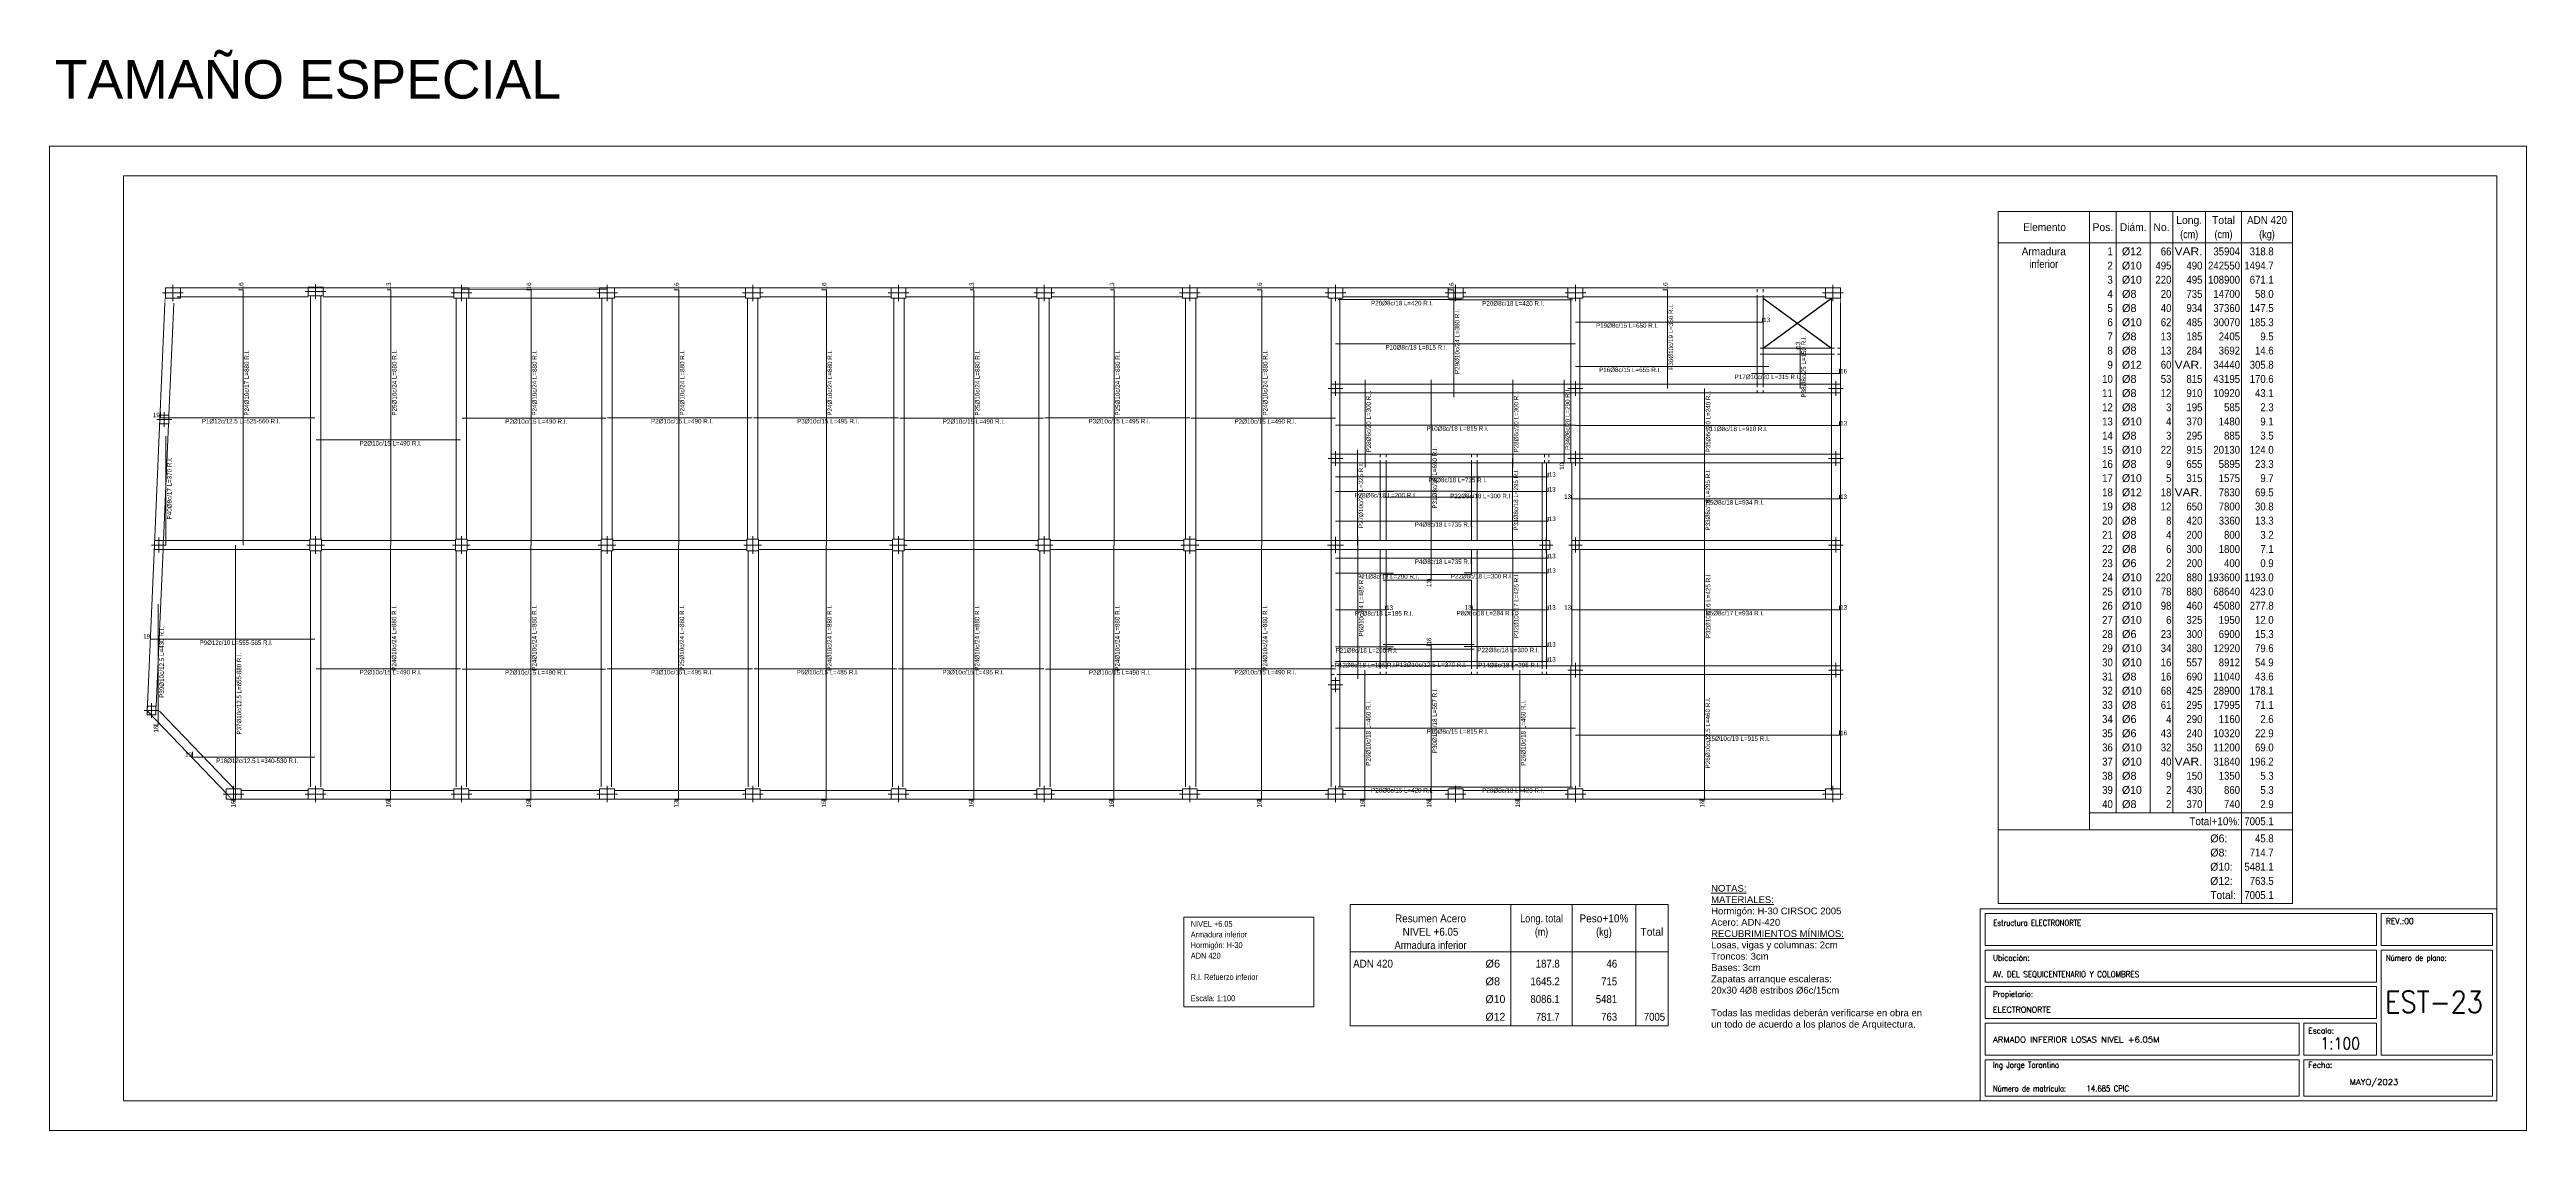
# Model space of a CAD drawing. Header units: millimetres. Extents: x 3 to 479, y -191 to 120.
# Drawn here: x 3 to 86.9, y 51.1 to 87.7 of the extents above; entities that cross this region are included whole.
import ezdxf
from ezdxf.enums import TextEntityAlignment as Align

# ---------------------------------------------------------------- set-up
doc = ezdxf.new("R2010")
doc.units = ezdxf.units.MM
doc.linetypes.add('CYPE_PUNTO', pattern=[0.075, 0, -0.075])
doc.linetypes.add('DASHED2', pattern=[0.375, 0.25, -0.125])
for name, color, linetype, lineweight in [('ARR_LONG_INF', 4, 'Continuous', 9), ('ARR_LONG_INF_ROT', 4, 'Continuous', 9), ('ARR_TRANS_INF', 4, 'Continuous', 9), ('ARR_TRANS_INF_ROT', 4, 'Continuous', 9), ('CIM_REFEREN', 2, 'Continuous', 0), ('COLUMNAS_EJES', 1, 'Continuous', 9), ('CYPE', 7, 'Continuous', 0), ('PILAR_HORMIGON', 2, 'Continuous', 0), ('RECUAD_LIMITES', 2, 'Continuous', 0), ('RECUAD_MARCO', 1, 'Continuous', 20), ('SILUETAS', 6, 'Continuous', 5), ('TABLAS', 1, 'Continuous', 9), ('TEXTO_TABLAS', 1, 'Continuous', 0), ('VIG_CARAS', 5, 'Continuous', 0)]:
    doc.layers.add(name, color=color, linetype=linetype, lineweight=lineweight)
doc.styles.add('CYPETXT', font='romans__.ttf', dxfattribs={"height": 0.2})
doc.styles.add('CYPETXT_romans', font='arial.ttf', dxfattribs={"height": 0.2})

msp = doc.modelspace()

# ---------------------------------------------------------------- texts
at = {"layer": 'ARR_LONG_INF_ROT', "style": 'CYPETXT_romans'}
for s, height, width, p in [('P20%%c8c/18 L=420 R.I.', 0.1533333, 0.82483, (49.89196, 79.11944)), ('P20%%c8c/18 L=420 R.I.', 0.1533333, 0.82483, (53.65696, 79.10944)), ('P19%%c8c/15 L=650 R.I.', 0.1533333, 0.82483, (57.51114, 78.35944)), ('P10%%c8c/18 L=815 R.I.', 0.1533333, 0.82483, (50.37982, 77.61944)), ('P16%%c8c/15 L=655 R.I.', 0.1533333, 0.82483, (57.61614, 76.85944)), ('P17%%c10c/20 L=315 R.I.', 0.1533333, 0.827223, (62.33016, 76.61944)), ('19', 0.153333, 0.853312, (6.76534, 75.33027)), ('P1%%c12c/12.5 L=525-560 R.I.', 0.1533333, 0.810674, (10.84259, 75.11944)), ('P2%%c10c/15 L=490 R.I.', 0.1533333, 0.82483, (20.56696, 75.10944)), ('P2%%c10c/15 L=490 R.I.', 0.1533333, 0.82483, (25.50196, 75.11944)), ('P3%%c10c/15 L=495 R.I.', 0.1533333, 0.82483, (30.45196, 75.11944)), ('P2%%c10c/15 L=490 R.I.', 0.1533333, 0.82483, (35.38696, 75.10944)), ('P3%%c10c/15 L=495 R.I.', 0.1533333, 0.82483, (40.32196, 75.11944)), ('P2%%c10c/15 L=490 R.I.', 0.1533333, 0.82483, (45.26696, 75.10944)), ('P10%%c8c/18 L=815 R.I.', 0.1533333, 0.82483, (51.77196, 74.86944)), ('P11%%c8c/18 L=910 R.I.', 0.1533333, 0.82483, (61.22719, 74.85944)), ('P2%%c10c/15 L=490 R.I.', 0.1533333, 0.82483, (15.63196, 74.36944)), ('P4%%c8c/18 L=735 R.I.', 0.1533333, 0.822169, (51.71424, 73.12746)), ('P23%%c6c/18 L=200 R.I.', 0.1533333, 0.82483, (49.33373, 72.61142)), ('P22%%c8c/18 L=300 R.I.', 0.1533333, 0.82483, (52.56942, 72.58737)), ('P5%%c8c/18 L=934 R.I.', 0.1533333, 0.822169, (61.0992, 72.36944)), ('P4%%c8c/18 L=735 R.I.', 0.1533333, 0.822169, (51.24896, 71.61944)), ('P21%%c8c/18 L=200 R.I.', 0.1533333, 0.82483, (49.42145, 69.85944)), ('P4%%c8c/18 L=735 R.I.', 0.1533333, 0.822169, (51.24896, 70.35944)), ('P22%%c8c/18 L=300 R.I.', 0.1533333, 0.82483, (52.59127, 69.86944)), ('P7%%c8c/18 L=185 R.I.', 0.1533333, 0.822169, (49.22345, 68.60944)), ('P8%%c8c/18 L=284 R.I.', 0.1533333, 0.822169, (52.66327, 68.61944)), ('P5%%c8c/17 L=934 R.I.', 0.1533333, 0.822169, (61.0992, 68.61944)), ('19', 0.153333, 0.853312, (6.43534, 67.83027)), ('P9%%c12c/10 L=555-585 R.I.', 0.1533333, 0.807096, (10.58309, 67.61944)), ('P21%%c8c/18 L=200 R.I.', 0.1533333, 0.82483, (48.69196, 67.35944)), ('P22%%c8c/18 L=300 R.I.', 0.1533333, 0.82483, (53.49196, 67.36944)), ('P2%%c10c/15 L=490 R.I.', 0.1533333, 0.82483, (15.63196, 66.61944)), ('P2%%c10c/15 L=490 R.I.', 0.1533333, 0.82483, (20.55696, 66.60944)), ('P3%%c10c/15 L=495 R.I.', 0.1533333, 0.82483, (25.50196, 66.61944)), ('P6%%c10c/15 L=485 R.I.', 0.1533333, 0.82483, (30.43696, 66.61944)), ('P3%%c10c/15 L=495 R.I.', 0.1533333, 0.82483, (35.37196, 66.61944)), ('P2%%c10c/15 L=490 R.I.', 0.1533333, 0.82483, (40.33196, 66.60944)), ('P2%%c10c/15 L=490 R.I.', 0.1533333, 0.82483, (45.26696, 66.61944)), ('P12%%c8c/18 L=195 R.I.', 0.1533333, 0.82483, (48.66196, 66.85944)), ('P13%%c10c/12.5 L=370 R.I.', 0.1533333, 0.829927, (51.02946, 66.86944)), ('P14%%c8c/18 L=295 R.I.', 0.1533333, 0.82483, (53.52196, 66.85944)), ('P10%%c8c/15 L=815 R.I.', 0.1533333, 0.82483, (51.77196, 64.60944)), ('19', 0.153333, 0.853312, (7.85534, 63.83027)), ('P15%%c10c/19 L=915 R.I.', 0.1533333, 0.827223, (61.29019, 64.36944)), ('P18%%c12c/12.5 L=340-530 R.I.', 0.1533333, 0.813077, (11.45059, 63.61944)), ('P20%%c8c/15 L=420 R.I.', 0.1533333, 0.82483, (49.89196, 62.61944)), ('P20%%c8c/18 L=420 R.I.', 0.1533333, 0.82483, (53.65696, 62.60944))]:
    msp.add_text(s, height=height, dxfattribs=dict(at, width=width)).set_placement(p, align=Align.MIDDLE_RIGHT)
at = {"layer": 'ARR_LONG_INF_ROT', "style": 'CYPETXT_romans', "width": 0.853312}
for s, p in [('13', (61.07534, 78.47527)), ('16', (63.68534, 76.73527)), ('13', (63.68534, 74.97527)), ('13', (53.81534, 73.23527)), ('13', (53.81534, 72.73527)), ('13', (63.68534, 72.48527)), ('13', (53.81534, 71.73527)), ('13', (53.81534, 70.47527)), ('13', (53.81534, 69.98527)), ('13', (48.30534, 68.72527)), ('13', (53.81534, 68.73527)), ('13', (63.68534, 68.73527)), ('13', (53.81534, 67.48527)), ('13', (53.81534, 66.97527)), ('16', (63.68534, 64.48527))]:
    msp.add_text(s, height=0.153333, dxfattribs=at).set_placement(p)
for p in [(54.56534, 72.48527), (51.19534, 68.73527), (54.56534, 68.73527)]:
    msp.add_text('13', height=0.153333, dxfattribs=at).set_placement(p, align=Align.RIGHT)
at = {"layer": 'ARR_TRANS_INF_ROT', "style": 'CYPETXT_romans', "width": 0.853312}
for s, p in [('16', (9.59419, 79.58527)), ('13', (14.59419, 79.58527)), ('16', (19.34419, 79.58527)), ('16', (24.34419, 79.58527)), ('16', (29.34419, 79.58527)), ('13', (34.34419, 79.58527)), ('13', (39.09419, 79.58527)), ('16', (44.09419, 79.58527)), ('16', (50.59419, 79.58527)), ('16', (57.83419, 79.58527)), ('13', (62.33419, 77.58527)), ('16', (49.83419, 67.55527))]:
    msp.add_text(s, height=0.153333, rotation=90, dxfattribs=at).set_placement(p)
at = {"layer": 'ARR_TRANS_INF_ROT', "style": 'CYPETXT_romans'}
for s, width, p in [('P29%%c10c/24 L=380 R.I.', 0.827223, (50.71002, 78.9349)), ('P36%%c10c/19 L=350 R.I.', 0.827223, (57.95002, 79.0799)), ('P24%%c10c/17 L=880 R.I.', 0.827223, (9.71002, 77.52843)), ('P25%%c10c/24 L=880 R.I.', 0.827223, (14.71002, 77.52843)), ('P24%%c10c/24 L=880 R.I.', 0.827223, (19.46002, 77.52843)), ('P24%%c10c/24 L=880 R.I.', 0.827223, (24.46002, 77.52843)), ('P24%%c10c/24 L=880 R.I.', 0.827223, (29.46002, 77.52843)), ('P25%%c10c/24 L=880 R.I.', 0.827223, (34.46002, 77.52843)), ('P25%%c10c/24 L=880 R.I.', 0.827223, (39.21002, 77.52843)), ('P24%%c10c/24 L=880 R.I.', 0.827223, (44.21002, 77.52843)), ('P38%%c8c/25 L=150 R.I.', 0.82483, (62.45002, 78.0169)), ('P28%%c6c/20 L=300 R.I.', 0.82483, (47.71002, 76.1569)), ('P28%%c6c/20 L=300 R.I.', 0.82483, (52.71002, 76.1569)), ('P34%%c6c/20 L=290 R.I.', 0.82483, (54.45002, 76.2419)), ('P35%%c6c/20 L=240 R.I.', 0.82483, (59.21002, 76.1619)), ('P40%%c8c/17 L=370 R.I.', 0.82483, (7.09002, 73.8919)), ('P31%%c8c/18 L=690 R.I.', 0.82483, (49.95002, 74.2569)), ('P27%%c10c/25 L=325 R.I.', 0.827223, (47.45002, 73.7199)), ('P33%%c8c/18 L=295 R.I.', 0.82483, (52.70002, 73.5119)), ('P33%%c8c/18 L=295 R.I.', 0.82483, (59.20002, 73.5119)), ('P6%%c10c/24 L=485 R.I.', 0.82483, (47.46002, 69.9269)), ('P32%%c10c/17 L=425 R.I.', 0.827223, (52.71002, 69.9899)), ('P32%%c10c/16 L=425 R.I.', 0.827223, (59.21002, 69.9899)), ('P24%%c10c/24 L=880 R.I.', 0.827223, (14.70002, 68.88843)), ('P24%%c10c/24 L=880 R.I.', 0.827223, (19.45002, 68.88843)), ('P25%%c10c/24 L=880 R.I.', 0.827223, (24.45002, 68.88843)), ('P24%%c10c/24 L=880 R.I.', 0.827223, (29.45002, 68.88843)), ('P24%%c10c/24 L=880 R.I.', 0.827223, (34.45002, 68.88843)), ('P24%%c10c/24 L=880 R.I.', 0.827223, (39.20002, 68.88843)), ('P24%%c10c/24 L=880 R.I.', 0.827223, (44.20002, 68.88843)), ('P39%%c10c/12.5 L=430 R.I.', 0.829927, (6.83002, 68.1544)), ('P37%%c10c/12.5 L=655-880 R.I.', 0.813077, (9.45002, 67.28314)), ('P26%%c10c/18 L=460 R.I.', 0.827223, (47.70002, 65.6699)), ('P30%%c10c/18 L=557 R.I.', 0.827223, (49.95002, 66.0949)), ('P26%%c10c/18 L=460 R.I.', 0.827223, (52.95002, 65.6699)), ('P26%%c10c/12.5 L=460 R.I.', 0.829927, (59.20002, 65.7644))]:
    msp.add_text(s, height=0.1533333, rotation=90, dxfattribs=dict(at, width=width)).set_placement(p, align=Align.MIDDLE_RIGHT)
at = {"layer": 'ARR_TRANS_INF_ROT', "style": 'CYPETXT_romans', "width": 0.853312}
for s, p in [('10', (54.33419, 73.70527)), ('13', (49.83419, 69.73527)), ('16', (6.71419, 64.80527)), ('16', (9.33419, 62.26527)), ('16', (14.58419, 62.26527)), ('16', (19.33419, 62.26527)), ('13', (24.33419, 62.26527)), ('16', (29.33419, 62.26527)), ('16', (34.33419, 62.26527)), ('16', (39.08419, 62.26527)), ('16', (44.08419, 62.26527)), ('16', (47.58419, 62.26527)), ('16', (49.83419, 62.26527)), ('16', (52.83419, 62.26527)), ('16', (59.08419, 62.26527))]:
    msp.add_text(s, height=0.153333, rotation=90, dxfattribs=at).set_placement(p, align=Align.RIGHT)
at = {"layer": 'CIM_REFEREN', "insert": (3.20456, 87.34654), "char_height": 1.3, "attachment_point": 1, "style": 'CYPETXT_romans'}
msp.add_mtext_dynamic_manual_height_columns('TAMAÑO ESPECIAL', width=20.4097016, gutter_width=12.5, heights=[0], dxfattribs=at)
at = {"layer": 'CYPE', "color": 5, "style": 'CYPETXT'}
for s, width, p in [('Estructura ELECTRONORTE', 0.842437, (68.87074, 58.02833)), ('AV. DEL SEQUICENTENARIO Y COLOMBRES', 0.887423, (68.86074, 56.28833)), ('ELECTRONORTE', 0.974409, (68.86074, 55.08833)), ('ARMADO INFERIOR LOSAS NIVEL +6.05M', 1.047361, (68.86074, 54.07395)), ('Ing Jorge Tarantino', 0.851105, (68.86074, 53.21833)), ('MAYO/2023', 1.047361, (80.94074, 52.63833)), ('14.685 CPIC', 0.851936, (72.03074, 52.41833))]:
    msp.add_text(s, height=0.2, dxfattribs=dict(at, width=width)).set_placement(p)
at = {"layer": 'CYPE', "color": 4, "style": 'CYPETXT'}
for s, width, p in [('REV.:00', 0.927655, (82.17074, 58.08833)), ('Ubicación:', 0.90604, (68.86074, 56.84833)), ('Número de plano:', 0.844847, (82.17074, 56.84833)), ('Propietario:', 0.885908, (68.86074, 55.61833)), ('Escala:', 0.925891, (79.54074, 54.37833)), ('Fecha:', 0.933698, (79.54074, 53.21833)), ('Número de matrícula:', 0.83516, (68.86074, 52.41833))]:
    msp.add_text(s, height=0.2, dxfattribs=dict(at, width=width)).set_placement(p)
at = {"layer": 'CYPE', "color": 5, "style": 'CYPETXT'}
for s, height, width, p in [('EST-23', 0.733333, 0.872274, (83.80074, 55.085)), ('1:100', 0.4, 0.869965, (80.62074, 53.84833))]:
    msp.add_text(s, height=height, dxfattribs=dict(at, width=width)).set_placement(p, align=Align.CENTER)
at = {"layer": 'TABLAS', "style": 'CYPETXT_romans'}
for s, width, p in [('NIVEL +6.05', 0.888935, (41.68683, 58.09543)), ('Armadura inferior', 0.847775, (41.68683, 57.73543)), ('ADN 420', 0.893197, (41.68683, 57.01543)), ('Hormigón: H-30', 0.815017, (41.68683, 57.37543)), ('R.I. Refuerzo inferior', 0.847623, (41.68683, 56.29543)), ('Escala: 1:100', 0.854937, (41.68683, 55.57543))]:
    msp.add_text(s, height=0.2, dxfattribs=dict(at, width=width)).set_placement(p, align=Align.MIDDLE_LEFT)
at = {"layer": 'TABLAS', "insert": (59.31341, 59.41392), "char_height": 0.23, "attachment_point": 1, "style": 'CYPETXT_romans'}
msp.add_mtext_dynamic_manual_height_columns('{\\LNOTAS:\\PMATERIALES:\\P}Hormigón: H-30 CIRSOC 2005\\PAcero: ADN-420\\P{\\LRECUBRIMIENTOS MÍNIMOS:\\P}Losas, vigas y columnas: 2cm\\PTroncos: 3cm\\PBases: 3cm\\PZapatas arranque escaleras: \\P20x30 4%%C8 estribos %%C6c/15cm\\P\\PTodas las medidas deberán verificarse en obra en un todo de acuerdo a los planos de Arquitectura.', width=7.4812427, gutter_width=0.9, heights=[0], dxfattribs=at)
at = {"layer": 'TEXTO_TABLAS', "style": 'CYPETXT_romans'}
for s, height, width, p in [('Resumen Acero', 0.2666667, 0.899775, (49.80817, 58.2803)), ('NIVEL +6.05', 0.2666667, 0.888935, (49.80817, 57.82696)), ('Long. total', 0.2666667, 0.834718, (53.56817, 58.2803)), ('(m)', 0.266667, 0.805297, (53.56817, 57.82696)), ('Peso+10%', 0.266667, 0.916489, (55.68217, 58.2803)), ('(kg)', 0.266667, 0.827954, (55.68217, 57.82696)), ('Total', 0.266667, 0.935673, (57.30617, 57.82696)), ('Armadura inferior', 0.2666667, 0.847775, (49.80817, 57.37363))]:
    msp.add_text(s, height=height, dxfattribs=dict(at, width=width)).set_placement(p, align=Align.MIDDLE_CENTER)
for s, width, p in [('ADN 420', 0.893197, (47.18617, 56.74696)), ('%%c6', 0.99505, (51.67017, 56.74696)), ('%%c8', 0.99505, (51.67017, 56.14696)), ('%%c10', 0.955414, (51.67017, 55.54696)), ('%%c12', 0.955414, (51.67017, 54.94696))]:
    msp.add_text(s, height=0.266667, dxfattribs=dict(at, width=width)).set_placement(p, align=Align.MIDDLE_LEFT)
for s, width, p in [('1645.2', 0.870384, (54.18417, 56.14696)), ('187.8', 0.869965, (54.18417, 56.74696)), ('715', 0.872274, (56.13017, 56.14696)), ('46', 0.872274, (56.13017, 56.74696)), ('8086.1', 0.870384, (54.18417, 55.54696)), ('5481', 0.872274, (56.13017, 55.54696)), ('781.7', 0.869965, (54.18417, 54.94696)), ('763', 0.872274, (56.13017, 54.94696)), ('7005', 0.872274, (57.75417, 54.94696))]:
    msp.add_text(s, height=0.266667, dxfattribs=dict(at, width=width)).set_placement(p, align=Align.MIDDLE_RIGHT)

# ---------------------------------------------------------------- blocks, each defined once
blk = doc.blocks.new('Ejes de la columna')
at = {"layer": 'COLUMNAS_EJES'}
for p, q in [((-0.5, 0), (0.5, 0)), ((0, -0.5), (0, 0.5))]:
    blk.add_line(p, q, dxfattribs=at)
blk = doc.blocks.new('LOSA 605')
for p, q in [((63.388, 53.557), (65.702, 51.858)), ((63.388, 51.858), (65.702, 53.557))]:
    blk.add_line(p, q)
at = {"layer": 'PILAR_HORMIGON'}
for points in [[(9.274, 53.557), (9.774, 53.557), (9.774, 53.907), (9.274, 53.907), (9.274, 53.557)], [(14.107, 53.632), (14.607, 53.632), (14.607, 53.932), (14.107, 53.932), (14.107, 53.632)], [(19.042, 53.557), (19.542, 53.557), (19.542, 53.907), (19.042, 53.907), (19.042, 53.557)], [(23.977, 53.557), (24.477, 53.557), (24.477, 53.907), (23.977, 53.907), (23.977, 53.557)], [(28.912, 53.557), (29.412, 53.557), (29.412, 53.907), (28.912, 53.907), (28.912, 53.557)], [(33.847, 53.557), (34.347, 53.557), (34.347, 53.907), (33.847, 53.907), (33.847, 53.557)], [(38.782, 53.557), (39.282, 53.557), (39.282, 53.907), (38.782, 53.907), (38.782, 53.557)], [(43.717, 53.557), (44.217, 53.557), (44.217, 53.907), (43.717, 53.907), (43.717, 53.557)], [(48.652, 53.557), (49.152, 53.557), (49.152, 53.907), (48.652, 53.907), (48.652, 53.557)], [(52.722, 53.557), (53.222, 53.557), (53.222, 53.907), (52.722, 53.907), (52.722, 53.557)], [(56.777, 53.557), (57.277, 53.557), (57.277, 53.907), (56.777, 53.907), (56.777, 53.557)], [(65.502, 53.557), (66.002, 53.557), (66.002, 53.907), (65.502, 53.907), (65.502, 53.557)], [(48.752, 50.346), (49.052, 50.346), (49.052, 50.646), (48.752, 50.646), (48.752, 50.346)], [(56.877, 50.346), (57.177, 50.346), (57.177, 50.646), (56.877, 50.646), (56.877, 50.346)], [(65.702, 50.346), (66.002, 50.346), (66.002, 50.646), (65.702, 50.646), (65.702, 50.346)], [(9.08, 49.297), (9.38, 49.297), (9.38, 49.597), (9.08, 49.597), (9.08, 49.297)], [(48.752, 47.976), (49.052, 47.976), (49.052, 48.276), (48.752, 48.276), (48.752, 47.976)], [(56.877, 47.976), (57.177, 47.976), (57.177, 48.276), (56.877, 48.276), (56.877, 47.976)], [(65.702, 47.976), (66.002, 47.976), (66.002, 48.276), (65.702, 48.276), (65.702, 47.976)], [(8.894, 45.047), (9.194, 45.047), (9.194, 45.347), (8.894, 45.347), (8.894, 45.047)], [(14.157, 44.997), (14.557, 44.997), (14.557, 45.397), (14.157, 45.397), (14.157, 44.997)], [(19.092, 44.997), (19.492, 44.997), (19.492, 45.397), (19.092, 45.397), (19.092, 44.997)], [(24.027, 44.997), (24.427, 44.997), (24.427, 45.397), (24.027, 45.397), (24.027, 44.997)], [(28.962, 44.997), (29.362, 44.997), (29.362, 45.397), (28.962, 45.397), (28.962, 44.997)], [(33.897, 44.997), (34.297, 44.997), (34.297, 45.397), (33.897, 45.397), (33.897, 44.997)], [(38.832, 44.997), (39.232, 44.997), (39.232, 45.397), (38.832, 45.397), (38.832, 44.997)], [(43.767, 44.997), (44.167, 44.997), (44.167, 45.397), (43.767, 45.397), (43.767, 44.997)], [(48.752, 45.047), (49.052, 45.047), (49.052, 45.347), (48.752, 45.347), (48.752, 45.047)], [(55.909, 45.047), (56.159, 45.047), (56.159, 45.347), (55.909, 45.347), (55.909, 45.047)], [(56.902, 45.047), (57.152, 45.047), (57.152, 45.347), (56.902, 45.347), (56.902, 45.047)], [(65.702, 45.047), (66.002, 45.047), (66.002, 45.347), (65.702, 45.347), (65.702, 45.047)], [(48.752, 40.312), (49.052, 40.312), (49.052, 40.612), (48.752, 40.612), (48.752, 40.312)], [(56.877, 40.807), (57.177, 40.807), (57.177, 41.107), (56.877, 41.107), (56.877, 40.807)], [(65.702, 40.807), (66.002, 40.807), (66.002, 41.107), (65.702, 41.107), (65.702, 40.807)], [(8.648, 39.444), (8.948, 39.444), (8.948, 39.744), (8.648, 39.744), (8.648, 39.444)], [(11.329, 36.587), (11.829, 36.587), (11.829, 36.937), (11.329, 36.937), (11.329, 36.587)], [(14.107, 36.587), (14.607, 36.587), (14.607, 36.937), (14.107, 36.937), (14.107, 36.587)], [(19.042, 36.587), (19.542, 36.587), (19.542, 36.937), (19.042, 36.937), (19.042, 36.587)], [(23.977, 36.587), (24.477, 36.587), (24.477, 36.937), (23.977, 36.937), (23.977, 36.587)], [(28.912, 36.587), (29.412, 36.587), (29.412, 36.937), (28.912, 36.937), (28.912, 36.587)], [(33.847, 36.587), (34.347, 36.587), (34.347, 36.937), (33.847, 36.937), (33.847, 36.587)], [(38.782, 36.587), (39.282, 36.587), (39.282, 36.937), (38.782, 36.937), (38.782, 36.587)], [(43.717, 36.587), (44.217, 36.587), (44.217, 36.937), (43.717, 36.937), (43.717, 36.587)], [(48.652, 36.587), (49.152, 36.587), (49.152, 36.937), (48.652, 36.937), (48.652, 36.587)], [(52.722, 36.587), (53.222, 36.587), (53.222, 36.937), (52.722, 36.937), (52.722, 36.587)], [(56.777, 36.587), (57.277, 36.587), (57.277, 36.937), (56.777, 36.937), (56.777, 36.587)], [(65.502, 36.587), (66.002, 36.587), (66.002, 36.937), (65.502, 36.937), (65.502, 36.587)]]:
    blk.add_lwpolyline(points, close=True, dxfattribs=at)
at = {"layer": 'SILUETAS', "color": 1, "linetype": 'DASHED2', "const_width": 0.02}
blk.add_lwpolyline([(9.274, 53.907), (8.646, 39.587), (11.515, 36.587), (66.002, 36.587), (66.002, 53.907), (9.274, 53.907)], dxfattribs=at)
at = {"layer": 'VIG_CARAS'}
for p, q in [((9.274, 53.907), (14.357, 53.907)), ((14.357, 53.907), (19.292, 53.907)), ((19.292, 53.857), (24.227, 53.857)), ((24.227, 53.907), (29.162, 53.907)), ((29.162, 53.907), (34.097, 53.907)), ((34.097, 53.907), (39.032, 53.907)), ((39.032, 53.907), (43.967, 53.907)), ((43.967, 53.907), (48.902, 53.907)), ((48.902, 53.907), (52.972, 53.907)), ((52.972, 53.907), (57.027, 53.907)), ((57.027, 53.907), (66.002, 53.907)), ((9.253, 53.382), (9.081, 49.456)), ((9.553, 53.382), (9.387, 49.597)), ((9.667, 53.607), (14.107, 53.607)), ((14.182, 53.632), (14.182, 45.397)), ((14.532, 53.632), (14.532, 45.397)), ((14.607, 53.607), (19.042, 53.607)), ((19.117, 53.557), (19.117, 45.397)), ((19.467, 53.557), (19.467, 45.397)), ((19.542, 53.557), (23.977, 53.557)), ((24.052, 53.557), (24.052, 45.397)), ((24.402, 53.557), (24.402, 45.397)), ((24.477, 53.607), (28.912, 53.607)), ((28.987, 53.557), (28.987, 45.397)), ((29.337, 53.557), (29.337, 45.397)), ((29.412, 53.607), (33.847, 53.607)), ((33.947, 53.557), (33.947, 45.397)), ((34.297, 53.557), (34.297, 45.397)), ((34.347, 53.607), (38.782, 53.607)), ((38.857, 53.557), (38.857, 45.397)), ((39.207, 53.557), (39.207, 45.397)), ((39.282, 53.607), (43.717, 53.607)), ((43.817, 53.557), (43.817, 45.397)), ((44.167, 53.557), (44.167, 45.397)), ((44.217, 53.607), (48.652, 53.607)), ((48.752, 53.557), (48.752, 50.646)), ((49.052, 53.557), (49.052, 50.646)), ((49.152, 53.607), (52.722, 53.607)), ((53.222, 53.607), (56.777, 53.607)), ((56.877, 53.557), (56.877, 50.646)), ((57.177, 53.557), (57.177, 50.646)), ((57.277, 53.607), (65.527, 53.607)), ((63.188, 53.557), (63.188, 50.646)), ((63.388, 53.557), (63.388, 50.646)), ((65.702, 53.557), (65.702, 50.646)), ((66.002, 53.382), (66.002, 50.496)), ((63.388, 51.858), (65.702, 51.858)), ((63.388, 51.658), (65.702, 51.658)), ((48.752, 50.346), (48.752, 48.276)), ((49.052, 50.646), (56.877, 50.646)), ((49.052, 50.346), (49.052, 48.276)), ((49.052, 50.346), (56.877, 50.346)), ((56.877, 50.346), (56.877, 48.276)), ((57.177, 50.646), (65.702, 50.646)), ((57.177, 50.346), (57.177, 48.276)), ((57.177, 50.346), (65.702, 50.346)), ((65.702, 50.346), (65.702, 48.276)), ((66.002, 50.496), (66.002, 48.126)), ((9.081, 49.456), (8.894, 45.206)), ((9.374, 49.297), (9.201, 45.347)), ((48.752, 47.976), (48.752, 45.347)), ((49.052, 48.276), (56.877, 48.276)), ((49.052, 47.976), (49.052, 45.347)), ((49.052, 47.976), (56.877, 47.976)), ((50.419, 45.347), (50.419, 47.976)), ((50.619, 45.347), (50.619, 47.976)), ((53.504, 45.347), (53.504, 47.976)), ((53.704, 45.347), (53.704, 47.976)), ((55.902, 45.347), (55.902, 47.976)), ((56.052, 45.347), (56.052, 47.976)), ((56.902, 47.976), (56.902, 45.197)), ((57.177, 48.276), (65.702, 48.276)), ((57.177, 47.976), (57.177, 45.347)), ((57.177, 47.976), (66.002, 47.976)), ((65.702, 47.976), (65.702, 45.347)), ((66.002, 48.126), (66.002, 45.197)), ((50.619, 47.02), (53.504, 47.02)), ((50.619, 46.82), (53.504, 46.82)), ((9.201, 45.347), (14.157, 45.347)), ((14.557, 45.347), (19.092, 45.347)), ((19.492, 45.347), (24.027, 45.347)), ((24.427, 45.347), (28.962, 45.347)), ((29.362, 45.347), (33.897, 45.347)), ((34.297, 45.347), (38.832, 45.347)), ((39.232, 45.347), (43.767, 45.347)), ((44.167, 45.347), (48.752, 45.347)), ((55.909, 45.347), (49.052, 45.347)), ((65.702, 45.347), (57.177, 45.347)), ((8.894, 45.206), (8.646, 39.537)), ((9.188, 45.047), (8.955, 39.744)), ((9.194, 45.047), (14.157, 45.047)), ((14.182, 44.997), (14.182, 37.012)), ((14.532, 44.997), (14.532, 37.012)), ((14.557, 45.047), (19.092, 45.047)), ((19.117, 44.997), (19.117, 37.012)), ((19.467, 44.997), (19.467, 37.012)), ((19.492, 45.047), (24.027, 45.047)), ((24.027, 44.997), (24.027, 37.012)), ((24.377, 44.997), (24.377, 37.012)), ((24.427, 45.047), (28.962, 45.047)), ((29.012, 44.997), (29.012, 37.012)), ((29.362, 45.047), (33.897, 45.047)), ((29.362, 44.997), (29.362, 37.012)), ((33.897, 44.997), (33.897, 37.012)), ((34.247, 44.997), (34.247, 37.012)), ((34.297, 45.047), (38.832, 45.047)), ((38.882, 44.997), (38.882, 37.012)), ((39.232, 45.047), (43.767, 45.047)), ((39.232, 44.997), (39.232, 37.012)), ((43.817, 44.997), (43.817, 37.012)), ((44.167, 45.047), (48.752, 45.047)), ((44.167, 44.997), (44.167, 37.012)), ((48.752, 45.047), (48.752, 40.612)), ((49.052, 45.047), (49.052, 40.612)), ((55.909, 45.047), (49.052, 45.047)), ((50.419, 45.047), (50.419, 41.107)), ((50.619, 45.047), (50.619, 41.107)), ((53.504, 44.203), (53.504, 45.047)), ((53.704, 44.103), (53.704, 45.047)), ((55.902, 41.107), (55.902, 45.047)), ((56.052, 41.107), (56.052, 45.047)), ((56.902, 45.197), (56.902, 41.107)), ((57.177, 45.047), (57.177, 41.107)), ((65.702, 45.047), (57.177, 45.047)), ((65.702, 45.047), (65.702, 41.107)), ((66.002, 45.197), (66.002, 40.957)), ((50.619, 44.203), (53.504, 44.203)), ((50.619, 44.003), (53.504, 44.003)), ((53.504, 44.003), (53.504, 41.107)), ((53.704, 44.103), (53.704, 41.107)), ((50.619, 41.824), (53.504, 41.824)), ((50.619, 41.674), (53.504, 41.674)), ((48.752, 40.312), (48.752, 37.012)), ((49.052, 41.107), (56.877, 41.107)), ((49.052, 40.807), (56.877, 40.807)), ((49.052, 40.312), (49.052, 37.012)), ((56.877, 40.807), (56.877, 37.012)), ((57.177, 41.107), (65.702, 41.107)), ((57.177, 40.807), (57.177, 37.012)), ((57.177, 40.807), (65.702, 40.807)), ((65.702, 40.807), (65.702, 36.887)), ((66.002, 40.957), (66.002, 36.887)), ((8.67, 39.561), (11.354, 36.755)), ((9.073, 39.574), (11.595, 36.937)), ((11.515, 36.587), (14.357, 36.587)), ((11.829, 36.887), (14.107, 36.887)), ((14.357, 36.587), (19.292, 36.587)), ((14.607, 36.887), (19.042, 36.887)), ((19.292, 36.587), (24.227, 36.587)), ((19.542, 36.887), (23.977, 36.887)), ((24.227, 36.587), (29.162, 36.587)), ((24.477, 36.887), (28.912, 36.887)), ((29.162, 36.587), (34.097, 36.587)), ((29.412, 36.887), (33.847, 36.887)), ((34.097, 36.587), (39.032, 36.587)), ((34.347, 36.887), (38.782, 36.887)), ((39.032, 36.587), (43.967, 36.587)), ((39.282, 36.887), (43.717, 36.887)), ((43.967, 36.587), (48.902, 36.587)), ((44.217, 36.887), (48.652, 36.887)), ((48.902, 36.587), (52.972, 36.587)), ((49.152, 36.887), (52.722, 36.887)), ((52.972, 36.587), (57.027, 36.587)), ((53.222, 36.887), (56.777, 36.887)), ((57.277, 36.887), (65.502, 36.887))]:
    blk.add_line(p, q, dxfattribs=at)
at = {"layer": 'VIG_CARAS', "linetype": 'CYPE_PUNTO'}
for p, q in [((63.188, 53.557), (63.188, 53.857)), ((63.388, 53.557), (63.388, 53.857)), ((63.388, 51.858), (63.188, 51.858)), ((63.388, 51.658), (63.188, 51.658)), ((65.702, 51.858), (66.002, 51.858)), ((65.702, 51.658), (66.002, 51.658)), ((63.188, 50.646), (63.188, 50.346)), ((63.388, 50.646), (63.388, 50.346)), ((50.419, 47.976), (50.419, 48.276)), ((50.619, 47.976), (50.619, 48.276)), ((53.504, 47.976), (53.504, 48.276)), ((53.704, 47.976), (53.704, 48.276)), ((55.976, 47.976), (55.976, 48.276)), ((56.126, 47.976), (56.126, 48.276)), ((50.619, 47.02), (50.419, 47.02)), ((53.504, 47.02), (53.704, 47.02)), ((50.619, 46.82), (50.419, 46.82)), ((53.504, 46.82), (53.704, 46.82)), ((50.419, 45.347), (50.619, 45.347)), ((53.504, 45.347), (53.704, 45.347)), ((50.619, 45.047), (50.419, 45.047)), ((53.504, 45.047), (53.704, 45.047)), ((50.619, 44.203), (50.419, 44.203)), ((50.619, 44.003), (50.419, 44.003)), ((50.619, 41.824), (50.419, 41.824)), ((50.619, 41.674), (50.419, 41.674)), ((53.504, 41.824), (53.704, 41.824)), ((53.504, 41.674), (53.704, 41.674)), ((49.052, 41.107), (48.752, 41.107)), ((49.052, 40.807), (48.752, 40.807)), ((50.419, 41.107), (50.419, 40.807)), ((50.619, 41.107), (50.619, 40.807)), ((53.504, 41.107), (53.504, 40.807)), ((53.704, 41.107), (53.704, 40.807)), ((55.902, 41.107), (55.902, 40.807)), ((56.052, 41.107), (56.052, 40.807))]:
    blk.add_line(p, q, dxfattribs=at)
at = {"layer": 'VIG_CARAS'}
blk.add_lwpolyline([(57.027, 36.587), (66.002, 36.587), (66.002, 36.712)], dxfattribs=at)
at = {"layer": 'COLUMNAS_EJES'}
for p, xscale, yscale in [((9.524, 53.732), 0.7, 0.55), ((14.357, 53.782), 0.7, 0.5), ((19.292, 53.732), 0.7, 0.55), ((24.227, 53.732), 0.7, 0.55), ((29.162, 53.732), 0.7, 0.55), ((34.097, 53.732), 0.7, 0.55), ((39.032, 53.732), 0.7, 0.55), ((43.967, 53.732), 0.7, 0.55), ((48.902, 53.732), 0.7, 0.55), ((52.972, 53.732), 0.7, 0.55), ((57.027, 53.732), 0.7, 0.55), ((65.752, 53.732), 0.7, 0.55), ((48.902, 50.496), 0.5, 0.5), ((57.027, 50.496), 0.5, 0.5), ((65.852, 50.496), 0.5, 0.5), ((9.23, 49.447), 0.5, 0.5), ((48.902, 48.126), 0.5, 0.5), ((57.027, 48.126), 0.5, 0.5), ((65.852, 48.126), 0.5, 0.5), ((9.044, 45.197), 0.5, 0.5), ((14.357, 45.197), 0.6000000000000001, 0.6000000000000001), ((19.292, 45.197), 0.6000000000000001, 0.6000000000000001), ((24.227, 45.197), 0.6000000000000001, 0.6000000000000001), ((29.162, 45.197), 0.6000000000000001, 0.6000000000000001), ((34.097, 45.197), 0.6000000000000001, 0.6000000000000001), ((39.032, 45.197), 0.6000000000000001, 0.6000000000000001), ((43.967, 45.197), 0.6000000000000001, 0.6000000000000001), ((48.902, 45.197), 0.55, 0.55), ((48.902, 45.197), 0.5, 0.5), ((56.034, 45.197), 0.4500000000000001, 0.5), ((57.027, 45.197), 0.4500000000000001, 0.5), ((65.852, 45.197), 0.5, 0.5), ((57.027, 40.957), 0.5, 0.5), ((65.852, 40.957), 0.5, 0.5), ((48.902, 40.462), 0.5, 0.5), ((8.798, 39.594), 0.5, 0.5), ((11.579, 36.762), 0.7, 0.55), ((14.357, 36.762), 0.7, 0.55), ((19.292, 36.762), 0.7, 0.55), ((24.227, 36.762), 0.7, 0.55), ((29.162, 36.762), 0.7, 0.55), ((34.097, 36.762), 0.7, 0.55), ((39.032, 36.762), 0.7, 0.55), ((43.967, 36.762), 0.7, 0.55), ((48.902, 36.762), 0.7, 0.55), ((52.972, 36.762), 0.7, 0.55), ((57.027, 36.762), 0.7, 0.55), ((65.752, 36.762), 0.7, 0.55)]:
    blk.add_blockref('Ejes de la columna', p, dxfattribs=dict(at, xscale=xscale, yscale=yscale))
blk = doc.blocks.new('TABLA')
at = {"layer": 'TABLAS'}
for p, q in [((-67.857, 120.804), (-67.857, 121.914)), ((-67.857, 121.914), (-57.881, 121.914)), ((-64.757, 120.804), (-64.757, 121.914)), ((-63.853, 120.804), (-63.853, 121.914)), ((-62.705, 120.804), (-62.705, 121.914)), ((-61.933, 120.804), (-61.933, 121.914)), ((-60.829, 120.804), (-60.829, 121.914)), ((-59.609, 120.804), (-59.609, 121.914)), ((-57.881, 120.804), (-57.881, 121.914)), ((-67.857, 120.854), (-57.881, 120.854)), ((-67.857, 101.024), (-67.857, 120.804)), ((-64.757, 101.024), (-64.757, 120.804)), ((-63.853, 101.554), (-63.853, 120.804)), ((-62.705, 101.554), (-62.705, 120.804)), ((-61.933, 101.554), (-61.933, 120.804)), ((-60.829, 101.554), (-60.829, 120.804)), ((-59.609, 101.024), (-59.609, 120.804)), ((-57.881, 101.024), (-57.881, 120.804)), ((-64.757, 101.554), (-57.881, 101.554)), ((-67.857, 100.924), (-67.857, 101.024)), ((-67.857, 100.974), (-57.881, 100.974)), ((-67.857, 100.444), (-67.857, 100.924)), ((-64.757, 100.974), (-64.757, 101.024)), ((-59.609, 100.924), (-59.609, 101.024)), ((-59.609, 100.444), (-59.609, 100.924)), ((-57.881, 100.924), (-57.881, 101.024)), ((-57.881, 100.444), (-57.881, 100.924)), ((-67.857, 99.964), (-67.857, 100.444)), ((-67.857, 99.484), (-67.857, 99.964)), ((-59.609, 99.964), (-59.609, 100.444)), ((-59.609, 99.484), (-59.609, 99.964)), ((-57.881, 99.964), (-57.881, 100.444)), ((-57.881, 99.484), (-57.881, 99.964)), ((-67.857, 99.004), (-67.857, 99.484)), ((-67.857, 98.474), (-67.857, 99.004)), ((-59.609, 99.004), (-59.609, 99.484)), ((-59.609, 98.474), (-59.609, 99.004)), ((-57.881, 99.004), (-57.881, 99.484)), ((-57.881, 98.474), (-57.881, 99.004)), ((-67.857, 98.474), (-57.881, 98.474))]:
    blk.add_line(p, q, dxfattribs=at)
at = {"layer": 'TEXTO_TABLAS', "style": 'CYPETXT_romans'}
for s, width, p in [('Long.', 0.9375, (-61.381, 121.624)), ('Total', 0.935673, (-60.219, 121.624)), ('ADN 420', 0.893197, (-58.745, 121.624)), ('Elemento', 0.923378, (-66.282, 121.384)), ('Pos.', 0.930268, (-64.305, 121.384)), ('Diám.', 0.924488, (-63.279, 121.384)), ('No.', 0.948905, (-62.319, 121.384)), ('(cm)', 0.819001, (-61.381, 121.144)), ('(cm)', 0.819001, (-60.219, 121.144)), ('(kg)', 0.827954, (-58.745, 121.144)), ('Armadura', 0.914305, (-66.307, 120.564)), ('inferior', 0.860587, (-66.307, 120.136))]:
    blk.add_text(s, height=0.2667, dxfattribs=dict(at, width=width)).set_placement(p, align=Align.MIDDLE_CENTER)
for s, height, width, p in [('2', 0.267, 0.872274, (-63.969, 120.084)), ('1', 0.267, 0.872274, (-63.969, 120.564)), ('495', 0.2667, 0.872274, (-61.983, 120.084)), ('66', 0.2667, 0.872274, (-61.983, 120.564)), ('VAR.', 0.2667, 1.082999, (-60.933, 120.564)), ('490', 0.2667, 0.872274, (-60.933, 120.084)), ('242550', 0.2667, 0.872274, (-59.659, 120.084)), ('35904', 0.2667, 0.872274, (-59.659, 120.564)), ('1494.7', 0.2667, 0.870384, (-58.521, 120.084)), ('318.8', 0.2667, 0.869965, (-58.521, 120.564)), ('4', 0.267, 0.872274, (-63.969, 119.124)), ('3', 0.267, 0.872274, (-63.969, 119.604)), ('220', 0.2667, 0.872274, (-61.983, 119.604)), ('20', 0.2667, 0.872274, (-61.983, 119.124)), ('495', 0.2667, 0.872274, (-60.933, 119.604)), ('735', 0.2667, 0.872274, (-60.933, 119.124)), ('108900', 0.2667, 0.872274, (-59.659, 119.604)), ('14700', 0.2667, 0.872274, (-59.659, 119.124)), ('671.1', 0.2667, 0.869965, (-58.521, 119.604)), ('58.0', 0.2667, 0.869308, (-58.521, 119.124)), ('5', 0.267, 0.872274, (-63.969, 118.644)), ('6', 0.267, 0.872274, (-63.969, 118.164)), ('40', 0.2667, 0.872274, (-61.983, 118.644)), ('62', 0.2667, 0.872274, (-61.983, 118.164)), ('485', 0.2667, 0.872274, (-60.933, 118.164)), ('934', 0.2667, 0.872274, (-60.933, 118.644)), ('37360', 0.2667, 0.872274, (-59.659, 118.644)), ('30070', 0.2667, 0.872274, (-59.659, 118.164)), ('147.5', 0.2667, 0.869965, (-58.521, 118.644)), ('185.3', 0.2667, 0.869965, (-58.521, 118.164)), ('7', 0.267, 0.872274, (-63.969, 117.684)), ('13', 0.2667, 0.872274, (-61.983, 117.684)), ('185', 0.2667, 0.872274, (-60.933, 117.684)), ('2405', 0.2667, 0.872274, (-59.659, 117.684)), ('9.5', 0.2667, 0.868127, (-58.521, 117.684)), ('8', 0.267, 0.872274, (-63.969, 117.204)), ('9', 0.267, 0.872274, (-63.969, 116.724)), ('60', 0.2667, 0.872274, (-61.983, 116.724)), ('13', 0.2667, 0.872274, (-61.983, 117.204)), ('VAR.', 0.2667, 1.082999, (-60.933, 116.724)), ('284', 0.2667, 0.872274, (-60.933, 117.204)), ('34440', 0.2667, 0.872274, (-59.659, 116.724)), ('3692', 0.2667, 0.872274, (-59.659, 117.204)), ('305.8', 0.2667, 0.869965, (-58.521, 116.724)), ('14.6', 0.2667, 0.869308, (-58.521, 117.204)), ('10', 0.2667, 0.872274, (-63.969, 116.244)), ('11', 0.2667, 0.872274, (-63.969, 115.764)), ('53', 0.2667, 0.872274, (-61.983, 116.244)), ('12', 0.2667, 0.872274, (-61.983, 115.764)), ('815', 0.2667, 0.872274, (-60.933, 116.244)), ('910', 0.2667, 0.872274, (-60.933, 115.764)), ('43195', 0.2667, 0.872274, (-59.659, 116.244)), ('10920', 0.2667, 0.872274, (-59.659, 115.764)), ('170.6', 0.2667, 0.869965, (-58.521, 116.244)), ('43.1', 0.2667, 0.869308, (-58.521, 115.764)), ('12', 0.2667, 0.872274, (-63.969, 115.284)), ('3', 0.267, 0.872274, (-61.983, 115.284)), ('195', 0.2667, 0.872274, (-60.933, 115.284)), ('585', 0.2667, 0.872274, (-59.659, 115.284)), ('2.3', 0.2667, 0.868127, (-58.521, 115.284)), ('13', 0.2667, 0.872274, (-63.969, 114.804)), ('14', 0.2667, 0.872274, (-63.969, 114.324)), ('4', 0.267, 0.872274, (-61.983, 114.804)), ('3', 0.267, 0.872274, (-61.983, 114.324)), ('370', 0.2667, 0.872274, (-60.933, 114.804)), ('295', 0.2667, 0.872274, (-60.933, 114.324)), ('1480', 0.2667, 0.872274, (-59.659, 114.804)), ('885', 0.2667, 0.872274, (-59.659, 114.324)), ('3.5', 0.2667, 0.868127, (-58.521, 114.324)), ('9.1', 0.2667, 0.868127, (-58.521, 114.804)), ('15', 0.2667, 0.872274, (-63.969, 113.844)), ('16', 0.2667, 0.872274, (-63.969, 113.364)), ('22', 0.2667, 0.872274, (-61.983, 113.844)), ('9', 0.267, 0.872274, (-61.983, 113.364)), ('915', 0.2667, 0.872274, (-60.933, 113.844)), ('655', 0.2667, 0.872274, (-60.933, 113.364)), ('20130', 0.2667, 0.872274, (-59.659, 113.844)), ('5895', 0.2667, 0.872274, (-59.659, 113.364)), ('124.0', 0.2667, 0.869965, (-58.521, 113.844)), ('23.3', 0.2667, 0.869308, (-58.521, 113.364)), ('17', 0.2667, 0.872274, (-63.969, 112.884)), ('18', 0.2667, 0.872274, (-63.969, 112.404)), ('18', 0.2667, 0.872274, (-61.983, 112.404)), ('5', 0.267, 0.872274, (-61.983, 112.884)), ('VAR.', 0.2667, 1.082999, (-60.933, 112.404)), ('315', 0.2667, 0.872274, (-60.933, 112.884)), ('7830', 0.2667, 0.872274, (-59.659, 112.404)), ('1575', 0.2667, 0.872274, (-59.659, 112.884)), ('69.5', 0.2667, 0.869308, (-58.521, 112.404)), ('9.7', 0.2667, 0.868127, (-58.521, 112.884)), ('19', 0.2667, 0.872274, (-63.969, 111.924)), ('12', 0.2667, 0.872274, (-61.983, 111.924)), ('650', 0.2667, 0.872274, (-60.933, 111.924)), ('7800', 0.2667, 0.872274, (-59.659, 111.924)), ('30.8', 0.2667, 0.869308, (-58.521, 111.924)), ('20', 0.2667, 0.872274, (-63.969, 111.444)), ('21', 0.2667, 0.872274, (-63.969, 110.964)), ('4', 0.267, 0.872274, (-61.983, 110.964)), ('8', 0.267, 0.872274, (-61.983, 111.444)), ('420', 0.2667, 0.872274, (-60.933, 111.444)), ('200', 0.2667, 0.872274, (-60.933, 110.964)), ('3360', 0.2667, 0.872274, (-59.659, 111.444)), ('800', 0.2667, 0.872274, (-59.659, 110.964)), ('13.3', 0.2667, 0.869308, (-58.521, 111.444)), ('3.2', 0.2667, 0.868127, (-58.521, 110.964)), ('22', 0.2667, 0.872274, (-63.969, 110.484)), ('23', 0.2667, 0.872274, (-63.969, 110.004)), ('2', 0.267, 0.872274, (-61.983, 110.004)), ('6', 0.267, 0.872274, (-61.983, 110.484)), ('300', 0.2667, 0.872274, (-60.933, 110.484)), ('200', 0.2667, 0.872274, (-60.933, 110.004)), ('1800', 0.2667, 0.872274, (-59.659, 110.484)), ('400', 0.2667, 0.872274, (-59.659, 110.004)), ('0.9', 0.2667, 0.868127, (-58.521, 110.004)), ('7.1', 0.2667, 0.868127, (-58.521, 110.484)), ('24', 0.2667, 0.872274, (-63.969, 109.524)), ('25', 0.2667, 0.872274, (-63.969, 109.044)), ('220', 0.2667, 0.872274, (-61.983, 109.524)), ('78', 0.2667, 0.872274, (-61.983, 109.044)), ('880', 0.2667, 0.872274, (-60.933, 109.524)), ('880', 0.2667, 0.872274, (-60.933, 109.044)), ('193600', 0.2667, 0.872274, (-59.659, 109.524)), ('68640', 0.2667, 0.872274, (-59.659, 109.044)), ('1193.0', 0.2667, 0.870384, (-58.521, 109.524)), ('423.0', 0.2667, 0.869965, (-58.521, 109.044)), ('26', 0.2667, 0.872274, (-63.969, 108.564)), ('98', 0.2667, 0.872274, (-61.983, 108.564)), ('460', 0.2667, 0.872274, (-60.933, 108.564)), ('45080', 0.2667, 0.872274, (-59.659, 108.564)), ('277.8', 0.2667, 0.869965, (-58.521, 108.564)), ('27', 0.2667, 0.872274, (-63.969, 108.084)), ('28', 0.2667, 0.872274, (-63.969, 107.604)), ('23', 0.2667, 0.872274, (-61.983, 107.604)), ('6', 0.267, 0.872274, (-61.983, 108.084)), ('325', 0.2667, 0.872274, (-60.933, 108.084)), ('300', 0.2667, 0.872274, (-60.933, 107.604)), ('6900', 0.2667, 0.872274, (-59.659, 107.604)), ('1950', 0.2667, 0.872274, (-59.659, 108.084)), ('12.0', 0.2667, 0.869308, (-58.521, 108.084)), ('15.3', 0.2667, 0.869308, (-58.521, 107.604)), ('30', 0.2667, 0.872274, (-63.969, 106.644)), ('29', 0.2667, 0.872274, (-63.969, 107.124)), ('34', 0.2667, 0.872274, (-61.983, 107.124)), ('16', 0.2667, 0.872274, (-61.983, 106.644)), ('380', 0.2667, 0.872274, (-60.933, 107.124)), ('557', 0.2667, 0.872274, (-60.933, 106.644)), ('12920', 0.2667, 0.872274, (-59.659, 107.124)), ('8912', 0.2667, 0.872274, (-59.659, 106.644)), ('54.9', 0.2667, 0.869308, (-58.521, 106.644)), ('79.6', 0.2667, 0.869308, (-58.521, 107.124)), ('31', 0.2667, 0.872274, (-63.969, 106.164)), ('32', 0.2667, 0.872274, (-63.969, 105.684)), ('68', 0.2667, 0.872274, (-61.983, 105.684)), ('16', 0.2667, 0.872274, (-61.983, 106.164)), ('425', 0.2667, 0.872274, (-60.933, 105.684)), ('690', 0.2667, 0.872274, (-60.933, 106.164)), ('28900', 0.2667, 0.872274, (-59.659, 105.684)), ('11040', 0.2667, 0.872274, (-59.659, 106.164)), ('178.1', 0.2667, 0.869965, (-58.521, 105.684)), ('43.6', 0.2667, 0.869308, (-58.521, 106.164)), ('33', 0.2667, 0.872274, (-63.969, 105.204)), ('61', 0.2667, 0.872274, (-61.983, 105.204)), ('295', 0.2667, 0.872274, (-60.933, 105.204)), ('17995', 0.2667, 0.872274, (-59.659, 105.204)), ('71.1', 0.2667, 0.869308, (-58.521, 105.204)), ('34', 0.2667, 0.872274, (-63.969, 104.724)), ('35', 0.2667, 0.872274, (-63.969, 104.244)), ('43', 0.2667, 0.872274, (-61.983, 104.244)), ('4', 0.267, 0.872274, (-61.983, 104.724)), ('290', 0.2667, 0.872274, (-60.933, 104.724)), ('240', 0.2667, 0.872274, (-60.933, 104.244)), ('10320', 0.2667, 0.872274, (-59.659, 104.244)), ('1160', 0.2667, 0.872274, (-59.659, 104.724)), ('22.9', 0.2667, 0.869308, (-58.521, 104.244)), ('2.6', 0.2667, 0.868127, (-58.521, 104.724)), ('36', 0.2667, 0.872274, (-63.969, 103.764)), ('37', 0.2667, 0.872274, (-63.969, 103.284)), ('40', 0.2667, 0.872274, (-61.983, 103.284)), ('32', 0.2667, 0.872274, (-61.983, 103.764)), ('VAR.', 0.2667, 1.082999, (-60.933, 103.284)), ('350', 0.2667, 0.872274, (-60.933, 103.764)), ('31840', 0.2667, 0.872274, (-59.659, 103.284)), ('11200', 0.2667, 0.872274, (-59.659, 103.764)), ('196.2', 0.2667, 0.869965, (-58.521, 103.284)), ('69.0', 0.2667, 0.869308, (-58.521, 103.764)), ('38', 0.2667, 0.872274, (-63.969, 102.804)), ('39', 0.2667, 0.872274, (-63.969, 102.324)), ('9', 0.267, 0.872274, (-61.983, 102.804)), ('2', 0.267, 0.872274, (-61.983, 102.324)), ('430', 0.2667, 0.872274, (-60.933, 102.324)), ('150', 0.2667, 0.872274, (-60.933, 102.804)), ('1350', 0.2667, 0.872274, (-59.659, 102.804)), ('860', 0.2667, 0.872274, (-59.659, 102.324)), ('5.3', 0.2667, 0.868127, (-58.521, 102.804)), ('5.3', 0.2667, 0.868127, (-58.521, 102.324)), ('40', 0.2667, 0.872274, (-63.969, 101.844)), ('2', 0.267, 0.872274, (-61.983, 101.844)), ('370', 0.2667, 0.872274, (-60.933, 101.844)), ('740', 0.2667, 0.872274, (-59.659, 101.844)), ('2.9', 0.2667, 0.868127, (-58.521, 101.844)), ('Total+10%:', 0.2667, 0.906671, (-59.659, 101.264)), ('7005.1', 0.2667, 0.870384, (-58.521, 101.264)), ('45.8', 0.2667, 0.869308, (-58.521, 100.684)), ('5481.1', 0.2667, 0.870384, (-58.521, 99.724)), ('714.7', 0.2667, 0.869965, (-58.521, 100.204)), ('763.5', 0.2667, 0.869965, (-58.521, 99.244)), ('7005.1', 0.2667, 0.870384, (-58.521, 98.764))]:
    blk.add_text(s, height=height, dxfattribs=dict(at, width=width)).set_placement(p, align=Align.MIDDLE_RIGHT)
for s, width, p in [('%%c12', 0.955414, (-63.659, 120.564)), ('%%c10', 0.955414, (-63.659, 120.084)), ('%%c10', 0.955414, (-63.659, 119.604)), ('%%c8', 0.99505, (-63.659, 119.124)), ('%%c10', 0.955414, (-63.659, 118.164)), ('%%c8', 0.99505, (-63.659, 118.644)), ('%%c8', 0.99505, (-63.659, 117.684)), ('%%c12', 0.955414, (-63.659, 116.724)), ('%%c8', 0.99505, (-63.659, 117.204)), ('%%c8', 0.99505, (-63.659, 116.244)), ('%%c8', 0.99505, (-63.659, 115.764)), ('%%c10', 0.955414, (-63.659, 114.804)), ('%%c8', 0.99505, (-63.659, 115.284)), ('%%c8', 0.99505, (-63.659, 114.324)), ('%%c10', 0.955414, (-63.659, 113.844)), ('%%c8', 0.99505, (-63.659, 113.364)), ('%%c10', 0.955414, (-63.659, 112.884)), ('%%c12', 0.955414, (-63.659, 112.404)), ('%%c8', 0.99505, (-63.659, 111.924)), ('%%c8', 0.99505, (-63.659, 111.444)), ('%%c8', 0.99505, (-63.659, 110.964)), ('%%c8', 0.99505, (-63.659, 110.484)), ('%%c6', 0.99505, (-63.659, 110.004)), ('%%c10', 0.955414, (-63.659, 109.524)), ('%%c10', 0.955414, (-63.659, 109.044)), ('%%c10', 0.955414, (-63.659, 108.564)), ('%%c10', 0.955414, (-63.659, 108.084)), ('%%c6', 0.99505, (-63.659, 107.604)), ('%%c10', 0.955414, (-63.659, 107.124)), ('%%c10', 0.955414, (-63.659, 106.644)), ('%%c10', 0.955414, (-63.659, 105.684)), ('%%c8', 0.99505, (-63.659, 106.164)), ('%%c8', 0.99505, (-63.659, 105.204)), ('%%c6', 0.99505, (-63.659, 104.724)), ('%%c6', 0.99505, (-63.659, 104.244)), ('%%c10', 0.955414, (-63.659, 103.764)), ('%%c10', 0.955414, (-63.659, 103.284)), ('%%c10', 0.955414, (-63.659, 102.324)), ('%%c8', 0.99505, (-63.659, 102.804)), ('%%c8', 0.99505, (-63.659, 101.844)), ('%%c6:', 0.966972, (-60.667, 100.684)), ('%%c8:', 0.966972, (-60.667, 100.204)), ('%%c10:', 0.940736, (-60.667, 99.724)), ('%%c12:', 0.940736, (-60.667, 99.244)), ('Total:', 0.925563, (-60.667, 98.764))]:
    blk.add_text(s, height=0.2667, dxfattribs=dict(at, width=width)).set_placement(p, align=Align.MIDDLE_LEFT)

# ---------------------------------------------------------------- linework, layer by layer
at = {"layer": 'ARR_LONG_INF'}
for points in [[(46.68534, 79.23527), (50.85534, 79.23527)], [(50.45534, 79.22527), (54.61534, 79.22527)], [(54.71534, 78.47527), (61.05534, 78.47527), (61.05534, 78.60527)], [(46.58534, 77.73527), (54.71534, 77.73527)], [(54.71534, 76.97527), (61.26534, 76.97527)], [(60.68534, 76.73527), (63.66534, 76.73527), (63.66534, 76.89527)], [(6.78534, 75.42527), (6.78534, 75.23527), (12.01534, 75.23527)], [(17.00534, 75.22527), (21.88534, 75.22527)], [(21.93534, 75.23527), (26.82534, 75.23527)], [(26.87534, 75.23527), (31.78534, 75.23527)], [(31.83534, 75.22527), (36.69534, 75.22527)], [(36.74534, 75.23527), (41.65534, 75.23527)], [(41.70534, 75.22527), (46.58534, 75.22527)], [(46.58534, 74.98527), (54.71534, 74.98527)], [(54.71534, 74.97527), (63.66534, 74.97527), (63.66534, 75.10527)], [(12.06534, 74.48527), (16.95534, 74.48527)], [(46.58534, 73.23527), (53.79534, 73.23527), (53.79534, 73.36527)], [(46.58534, 72.73527), (48.55534, 72.73527)], [(50.94534, 72.73527), (53.79534, 72.73527), (53.79534, 72.86527)], [(54.58534, 72.61527), (54.58534, 72.48527), (63.66534, 72.48527), (63.66534, 72.61527)], [(46.58534, 71.73527), (53.79534, 71.73527), (53.79534, 71.86527)], [(46.58534, 70.47527), (53.79534, 70.47527), (53.79534, 70.60527)], [(46.58534, 69.97527), (48.55534, 69.97527)], [(50.94534, 69.98527), (53.79534, 69.98527), (53.79534, 70.11527)], [(46.58534, 68.72527), (48.28534, 68.72527), (48.28534, 68.85527)], [(51.21534, 68.86527), (51.21534, 68.73527), (53.79534, 68.73527), (53.79534, 68.86527)], [(54.58534, 68.86527), (54.58534, 68.73527), (63.66534, 68.73527), (63.66534, 68.86527)], [(6.45534, 67.92527), (6.45534, 67.73527), (12.01534, 67.73527)], [(46.58534, 67.47527), (48.55534, 67.47527)], [(50.94534, 67.48527), (53.79534, 67.48527), (53.79534, 67.61527)], [(12.06534, 66.73527), (16.95534, 66.73527)], [(17.00534, 66.72527), (21.86534, 66.72527)], [(21.91534, 66.73527), (26.84534, 66.73527)], [(26.89534, 66.73527), (31.73534, 66.73527)], [(31.78534, 66.73527), (36.71534, 66.73527)], [(36.76534, 66.72527), (41.65534, 66.72527)], [(41.70534, 66.73527), (46.58534, 66.73527)], [(46.58534, 66.97527), (48.49534, 66.97527)], [(47.91534, 66.98527), (51.58534, 66.98527)], [(51.00534, 66.97527), (53.79534, 66.97527), (53.79534, 67.10527)], [(46.58534, 64.72527), (54.71534, 64.72527)], [(54.71534, 64.48527), (63.66534, 64.48527), (63.66534, 64.64527)], [(7.87534, 63.92527), (7.87534, 63.73527), (12.01534, 63.73527)], [(46.68534, 62.73527), (50.85534, 62.73527)], [(50.45534, 62.72527), (54.61534, 62.72527)]]:
    msp.add_lwpolyline(points, dxfattribs=at)
at = {"layer": 'ARR_TRANS_INF'}
for points in [[(9.59419, 70.92527), (9.59419, 79.56527), (9.43419, 79.56527)], [(14.59419, 70.92527), (14.59419, 79.56527), (14.46419, 79.56527)], [(19.34419, 70.92527), (19.34419, 79.56527), (19.18419, 79.56527)], [(24.34419, 70.92527), (24.34419, 79.56527), (24.18419, 79.56527)], [(29.34419, 70.92527), (29.34419, 79.56527), (29.18419, 79.56527)], [(34.34419, 70.92527), (34.34419, 79.56527), (34.21419, 79.56527)], [(39.09419, 70.92527), (39.09419, 79.56527), (38.96419, 79.56527)], [(44.09419, 70.92527), (44.09419, 79.56527), (43.93419, 79.56527)], [(50.59419, 75.93527), (50.59419, 79.56527), (50.43419, 79.56527)], [(57.83419, 76.22527), (57.83419, 79.56527), (57.67419, 79.56527)], [(62.33419, 76.22527), (62.33419, 77.56527), (62.20419, 77.56527)], [(47.59419, 73.55527), (47.59419, 76.51527)], [(49.70419, 69.75527), (49.83419, 69.75527), (49.83419, 76.51527)], [(52.59419, 73.55527), (52.59419, 76.51527)], [(54.23419, 73.72527), (54.33419, 73.72527), (54.33419, 76.51527)], [(59.09419, 73.85527), (59.09419, 76.22527)], [(6.97419, 70.92527), (6.97419, 74.61527)], [(47.33419, 70.92527), (47.33419, 74.14527)], [(52.58419, 70.92527), (52.58419, 73.85527)], [(59.08419, 70.92527), (59.08419, 73.85527)], [(9.17419, 62.28527), (9.33419, 62.28527), (9.33419, 70.92527)], [(14.42419, 62.28527), (14.58419, 62.28527), (14.58419, 70.92527)], [(19.17419, 62.28527), (19.33419, 62.28527), (19.33419, 70.92527)], [(24.20419, 62.28527), (24.33419, 62.28527), (24.33419, 70.92527)], [(29.17419, 62.28527), (29.33419, 62.28527), (29.33419, 70.92527)], [(34.17419, 62.28527), (34.33419, 62.28527), (34.33419, 70.92527)], [(38.92419, 62.28527), (39.08419, 62.28527), (39.08419, 70.92527)], [(43.92419, 62.28527), (44.08419, 62.28527), (44.08419, 70.92527)], [(47.34419, 66.39527), (47.34419, 71.21527)], [(52.59419, 66.68527), (52.59419, 70.92527)], [(59.09419, 66.68527), (59.09419, 70.92527)], [(6.55419, 64.82527), (6.71419, 64.82527), (6.71419, 68.92527)], [(49.67419, 62.28527), (49.83419, 62.28527), (49.83419, 67.53527), (49.67419, 67.53527)], [(47.42419, 62.28527), (47.58419, 62.28527), (47.58419, 66.68527)], [(52.67419, 62.28527), (52.83419, 62.28527), (52.83419, 66.68527)], [(58.92419, 62.28527), (59.08419, 62.28527), (59.08419, 66.68527)]]:
    msp.add_lwpolyline(points, dxfattribs=at)
at = {"layer": 'CYPE', "color": 1}
for points in [[(68.43074, 52.09833), (85.93074, 52.09833), (85.93074, 58.59833), (68.43074, 58.59833), (68.43074, 52.09833)], [(68.59074, 57.35833), (81.85074, 57.35833), (81.85074, 58.44833), (68.59074, 58.44833), (68.59074, 57.35833)], [(82.01074, 57.35833), (85.78074, 57.35833), (85.78074, 58.44833), (82.01074, 58.44833), (82.01074, 57.35833)], [(68.59074, 56.11833), (81.85074, 56.11833), (81.85074, 57.20833), (68.59074, 57.20833), (68.59074, 56.11833)], [(82.01074, 53.64833), (85.78074, 53.64833), (85.78074, 57.20833), (82.01074, 57.20833), (82.01074, 53.64833)], [(68.59074, 54.88833), (81.85074, 54.88833), (81.85074, 55.96833), (68.59074, 55.96833), (68.59074, 54.88833)], [(68.59074, 53.64833), (79.23074, 53.64833), (79.23074, 54.72833), (68.59074, 54.72833), (68.59074, 53.64833)], [(79.39074, 53.64833), (81.85074, 53.64833), (81.85074, 54.72833), (79.39074, 54.72833), (79.39074, 53.64833)], [(68.59074, 52.25833), (79.23074, 52.25833), (79.23074, 53.48833), (68.59074, 53.48833), (68.59074, 52.25833)], [(79.39074, 52.25833), (85.78074, 52.25833), (85.78074, 53.48833), (79.39074, 53.48833), (79.39074, 52.25833)]]:
    msp.add_lwpolyline(points, close=True, dxfattribs=at)
at = {"layer": 'PILAR_HORMIGON'}
msp.add_lwpolyline([(46.43993, 70.77527), (46.73993, 70.77527), (46.73993, 71.07527), (46.43993, 71.07527), (46.43993, 70.77527)], close=True, dxfattribs=at)
at = {"layer": 'RECUAD_LIMITES'}
msp.add_lwpolyline([(3.03074, 51.09833), (86.93074, 51.09833), (86.93074, 84.43036), (3.03074, 84.43036), (3.03074, 51.09833)], close=True, dxfattribs=at)
at = {"layer": 'RECUAD_MARCO'}
msp.add_lwpolyline([(5.53074, 52.09833), (85.93074, 52.09833), (85.93074, 83.43036), (5.53074, 83.43036), (5.53074, 52.09833)], close=True, dxfattribs=at)
at = {"layer": 'TABLAS'}
for p, q in [((52.53017, 54.64696), (52.53017, 58.74696)), ((54.60617, 54.64696), (54.60617, 58.74696)), ((56.75817, 54.64696), (56.75817, 58.74696)), ((47.08617, 57.14696), (57.85417, 57.14696))]:
    msp.add_line(p, q, dxfattribs=at)
for points in [[(47.08617, 54.64696), (57.85417, 54.64696), (57.85417, 58.74696), (47.08617, 58.74696), (47.08617, 54.64696)], [(41.44683, 55.29043), (45.85983, 55.29043), (45.85983, 58.32043), (41.44683, 58.32043), (41.44683, 55.29043)]]:
    msp.add_lwpolyline(points, close=True, dxfattribs=at)

# ---------------------------------------------------------------- block references
for name, p in [('TABLA', (136.88791, -39.69416)), ('LOSA 605', (-2.31214, 25.72857))]:
    msp.add_blockref(name, p)

msp.set_redraw_order([(e.dxf.handle, doc.entitydb.next_handle()) for e in msp.query("TEXT MTEXT ATTDEF DIMENSION ARC_DIMENSION")])  # texts and dimensions are drawn at this point

doc.saveas('drawing.dxf')
